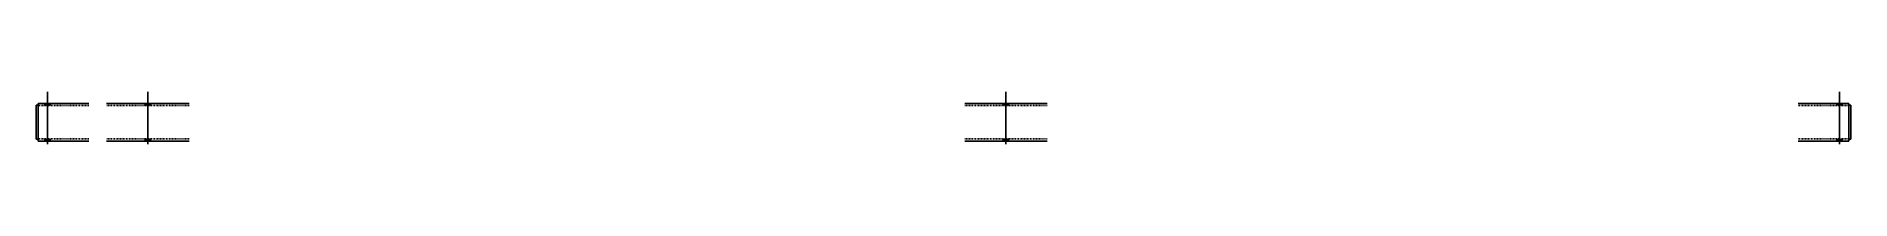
# Model space of a CAD drawing. Header units: millimetres. Extents: x 22 to 23824, y 5 to 1547.
# Drawn here: x 8259 to 13059, y 5 to 142 of the extents above; entities that cross this region are included whole.
import ezdxf

# ---------------------------------------------------------------- set-up
doc = ezdxf.new("R2010")
doc.units = ezdxf.units.MM
doc.linetypes.add('DXK_LINE_DOT2', pattern=[3.9198, 1.9599, -1.9599])
doc.layers.add('STÅL', color=7, linetype='Continuous')

msp = doc.modelspace()

# ---------------------------------------------------------------- hatches: boundary and pattern name
at = {"layer": 'STÅL', "linetype": 'Continuous'}
for points in [[(8282.3, 106.3), (8296.3, 106.3), (8296.3, 112.3), (8282.3, 112.3)], [(8282.3, 106.3), (8296.3, 106.3), (8296.3, 112.3), (8282.3, 112.3)], [(8547.3, 106.3), (8561.3, 106.3), (8561.3, 112.3), (8547.3, 112.3)], [(8547.3, 106.3), (8561.3, 106.3), (8561.3, 112.3), (8547.3, 112.3)], [(10831.3, 112.3), (10817.3, 112.3), (10817.3, 106.3), (10831.3, 106.3)], [(10831.3, 112.3), (10817.3, 112.3), (10817.3, 106.3), (10831.3, 106.3)], [(13036.3, 112.3), (13022.3, 112.3), (13022.3, 106.3), (13036.3, 106.3)], [(13036.3, 112.3), (13022.3, 112.3), (13022.3, 106.3), (13036.3, 106.3)], [(8282.3, 12.3), (8296.3, 12.3), (8296.3, 18.3), (8282.3, 18.3)], [(8282.3, 12.3), (8296.3, 12.3), (8296.3, 18.3), (8282.3, 18.3)], [(8547.3, 12.3), (8561.3, 12.3), (8561.3, 18.3), (8547.3, 18.3)], [(8547.3, 12.3), (8561.3, 12.3), (8561.3, 18.3), (8547.3, 18.3)], [(10831.3, 18.3), (10817.3, 18.3), (10817.3, 12.3), (10831.3, 12.3)], [(10831.3, 18.3), (10817.3, 18.3), (10817.3, 12.3), (10831.3, 12.3)], [(13036.3, 18.3), (13022.3, 18.3), (13022.3, 12.3), (13036.3, 12.3)], [(13036.3, 18.3), (13022.3, 18.3), (13022.3, 12.3), (13036.3, 12.3)]]:
    msp.add_hatch(color=96, dxfattribs=at).paths.add_polyline_path(points)

# ---------------------------------------------------------------- linework, layer by layer
at = {"layer": 'STÅL', "color": 2, "linetype": 'Continuous'}
for p, q in [((8259.3, 17.3), (8259.3, 107.3)), ((8259.3, 107.3), (8264.3, 107.3)), ((8398.3, 112.3), (8264.3, 112.3)), ((8264.3, 111.4), (8264.3, 112.3)), ((8264.3, 108.8), (8264.3, 111.4)), ((8264.3, 104.9), (8264.3, 108.8)), ((8264.3, 100.3), (8264.3, 104.9)), ((8264.3, 24.3), (8264.3, 100.3)), ((8663.3, 112.3), (8445.3, 112.3)), ((10933.3, 112.3), (10715.3, 112.3)), ((13054.3, 112.3), (12920.3, 112.3)), ((13054.3, 112.3), (13054.3, 111.4)), ((13054.3, 111.4), (13054.3, 108.8)), ((13054.3, 108.8), (13054.3, 104.9)), ((13059.3, 107.3), (13054.3, 107.3)), ((13054.3, 104.9), (13054.3, 100.3)), ((13054.3, 24.3), (13054.3, 100.3)), ((13059.3, 107.3), (13059.3, 17.3)), ((8259.3, 17.3), (8264.3, 17.3)), ((8264.3, 19.7), (8264.3, 24.3)), ((8264.3, 15.8), (8264.3, 19.7)), ((8264.3, 13.2), (8264.3, 15.8)), ((8264.3, 12.3), (8264.3, 13.2)), ((8398.3, 12.3), (8264.3, 12.3)), ((8663.3, 12.3), (8445.3, 12.3)), ((10933.3, 12.3), (10715.3, 12.3)), ((13054.3, 12.3), (12920.3, 12.3)), ((13054.3, 24.3), (13054.3, 19.7)), ((13054.3, 19.7), (13054.3, 15.8)), ((13059.3, 17.3), (13054.3, 17.3)), ((13054.3, 15.8), (13054.3, 13.2)), ((13054.3, 13.2), (13054.3, 12.3))]:
    msp.add_line(p, q, dxfattribs=at)
at = {"layer": 'STÅL', "color": 7, "linetype": 'DXK_LINE_DOT2'}
for p, q in [((8259.3, 107.3), (8259.3, 107.3)), ((8259.3, 107.3), (8259.3, 17.3)), ((8264.3, 112.3), (8264.3, 112.3)), ((8264.3, 112.3), (8264.3, 111.4)), ((8264.3, 111.4), (8264.3, 108.8)), ((8264.3, 108.8), (8264.3, 104.5)), ((8264.3, 107.3), (8264.3, 17.3)), ((8264.3, 107.3), (8264.3, 107.3)), ((8264.3, 17.3), (8264.3, 107.3)), ((8264.3, 106.3), (8264.3, 106.3)), ((8398.3, 106.3), (8264.3, 106.3)), ((8264.3, 105.8), (8264.3, 106.3)), ((8264.3, 106.3), (8264.3, 105.8)), ((8264.3, 104.9), (8264.3, 105.8)), ((8264.3, 105.8), (8264.3, 104.5)), ((8264.3, 102.6), (8264.3, 104.9)), ((8264.3, 104.5), (8264.3, 102.6)), ((8264.3, 104.5), (8264.3, 100.3)), ((8264.3, 102.6), (8264.3, 24.3)), ((8264.3, 102.6), (8264.3, 24.3)), ((8264.3, 22), (8264.3, 100.3)), ((8663.3, 106.3), (8445.3, 106.3)), ((10933.3, 106.3), (10715.3, 106.3)), ((13054.3, 106.3), (12920.3, 106.3)), ((13054.3, 111.4), (13054.3, 112.3)), ((13054.3, 108.8), (13054.3, 111.4)), ((13054.3, 104.9), (13054.3, 108.8)), ((13054.3, 17.3), (13054.3, 107.3)), ((13054.3, 107.3), (13054.3, 107.3)), ((13054.3, 107.3), (13054.3, 17.3)), ((13054.3, 105.8), (13054.3, 106.3)), ((13054.3, 105.8), (13054.3, 106.3)), ((13054.3, 104.5), (13054.3, 105.8)), ((13054.3, 104.9), (13054.3, 105.8)), ((13054.3, 104.5), (13054.3, 104.9)), ((13054.3, 100.3), (13054.3, 104.9)), ((13054.3, 102.6), (13054.3, 104.5)), ((13054.3, 102.6), (13054.3, 104.5)), ((13054.3, 22), (13054.3, 102.6)), ((13054.3, 22), (13054.3, 102.6)), ((13054.3, 22), (13054.3, 100.3)), ((13059.3, 17.3), (13059.3, 107.3)), ((13059.3, 107.3), (13059.3, 107.3)), ((8259.3, 17.3), (8259.3, 17.3)), ((8264.3, 24.3), (8264.3, 22)), ((8264.3, 22), (8264.3, 24.3)), ((8264.3, 22), (8264.3, 20.1)), ((8264.3, 20.1), (8264.3, 22)), ((8264.3, 22), (8264.3, 18.8)), ((8264.3, 20.1), (8264.3, 18.8)), ((8264.3, 19.7), (8264.3, 20.1)), ((8264.3, 18.8), (8264.3, 19.7)), ((8264.3, 18.8), (8264.3, 18.3)), ((8264.3, 18.3), (8264.3, 18.8)), ((8264.3, 18.8), (8264.3, 15.8)), ((8264.3, 18.3), (8264.3, 18.3)), ((8398.3, 18.3), (8264.3, 18.3)), ((8264.3, 17.3), (8264.3, 17.3)), ((8264.3, 15.8), (8264.3, 13.2)), ((8264.3, 13.2), (8264.3, 12.3)), ((8264.3, 12.3), (8264.3, 12.3)), ((8663.3, 18.3), (8445.3, 18.3)), ((10933.3, 18.3), (10715.3, 18.3)), ((13054.3, 18.3), (12920.3, 18.3)), ((13054.3, 22), (13054.3, 19.7)), ((13054.3, 20.1), (13054.3, 22)), ((13054.3, 19.7), (13054.3, 22)), ((13054.3, 18.8), (13054.3, 20.1)), ((13054.3, 19.7), (13054.3, 18.8)), ((13054.3, 15.8), (13054.3, 19.7)), ((13054.3, 18.8), (13054.3, 18.3)), ((13054.3, 18.3), (13054.3, 18.8)), ((13054.3, 17.3), (13054.3, 17.3)), ((13054.3, 13.2), (13054.3, 15.8)), ((13054.3, 12.3), (13054.3, 13.2)), ((13059.3, 17.3), (13059.3, 17.3))]:
    msp.add_line(p, q, dxfattribs=at)
at = {"layer": 'STÅL', "color": 96, "linetype": 'Continuous'}
for p, q in [((8282.3, 106.3), (8282.3, 112.3)), ((8282.3, 106.3), (8282.3, 112.3)), ((8289.3, 4.8), (8289.3, 142.3)), ((8289.3, 4.8), (8289.3, 142.3)), ((8296.3, 106.3), (8296.3, 112.3)), ((8296.3, 106.3), (8296.3, 112.3)), ((8547.3, 106.3), (8547.3, 112.3)), ((8547.3, 106.3), (8547.3, 112.3)), ((8554.3, 4.8), (8554.3, 142.3)), ((8554.3, 4.8), (8554.3, 142.3)), ((8561.3, 106.3), (8561.3, 112.3)), ((8561.3, 106.3), (8561.3, 112.3)), ((10817.3, 106.3), (10817.3, 112.3)), ((10817.3, 106.3), (10817.3, 112.3)), ((10824.3, 4.8), (10824.3, 142.3)), ((10824.3, 4.8), (10824.3, 142.3)), ((10831.3, 106.3), (10831.3, 112.3)), ((10831.3, 106.3), (10831.3, 112.3)), ((13022.3, 106.3), (13022.3, 112.3)), ((13022.3, 106.3), (13022.3, 112.3)), ((13029.3, 4.8), (13029.3, 142.3)), ((13029.3, 4.8), (13029.3, 142.3)), ((13036.3, 106.3), (13036.3, 112.3)), ((13036.3, 106.3), (13036.3, 112.3)), ((8282.3, 12.3), (8282.3, 18.3)), ((8282.3, 12.3), (8282.3, 18.3)), ((8296.3, 12.3), (8296.3, 18.3)), ((8296.3, 12.3), (8296.3, 18.3)), ((8547.3, 12.3), (8547.3, 18.3)), ((8547.3, 12.3), (8547.3, 18.3)), ((8561.3, 12.3), (8561.3, 18.3)), ((8561.3, 12.3), (8561.3, 18.3)), ((10817.3, 12.3), (10817.3, 18.3)), ((10817.3, 12.3), (10817.3, 18.3)), ((10831.3, 12.3), (10831.3, 18.3)), ((10831.3, 12.3), (10831.3, 18.3)), ((13022.3, 12.3), (13022.3, 18.3)), ((13022.3, 12.3), (13022.3, 18.3)), ((13036.3, 12.3), (13036.3, 18.3)), ((13036.3, 12.3), (13036.3, 18.3))]:
    msp.add_line(p, q, dxfattribs=at)

doc.saveas('drawing.dxf')
